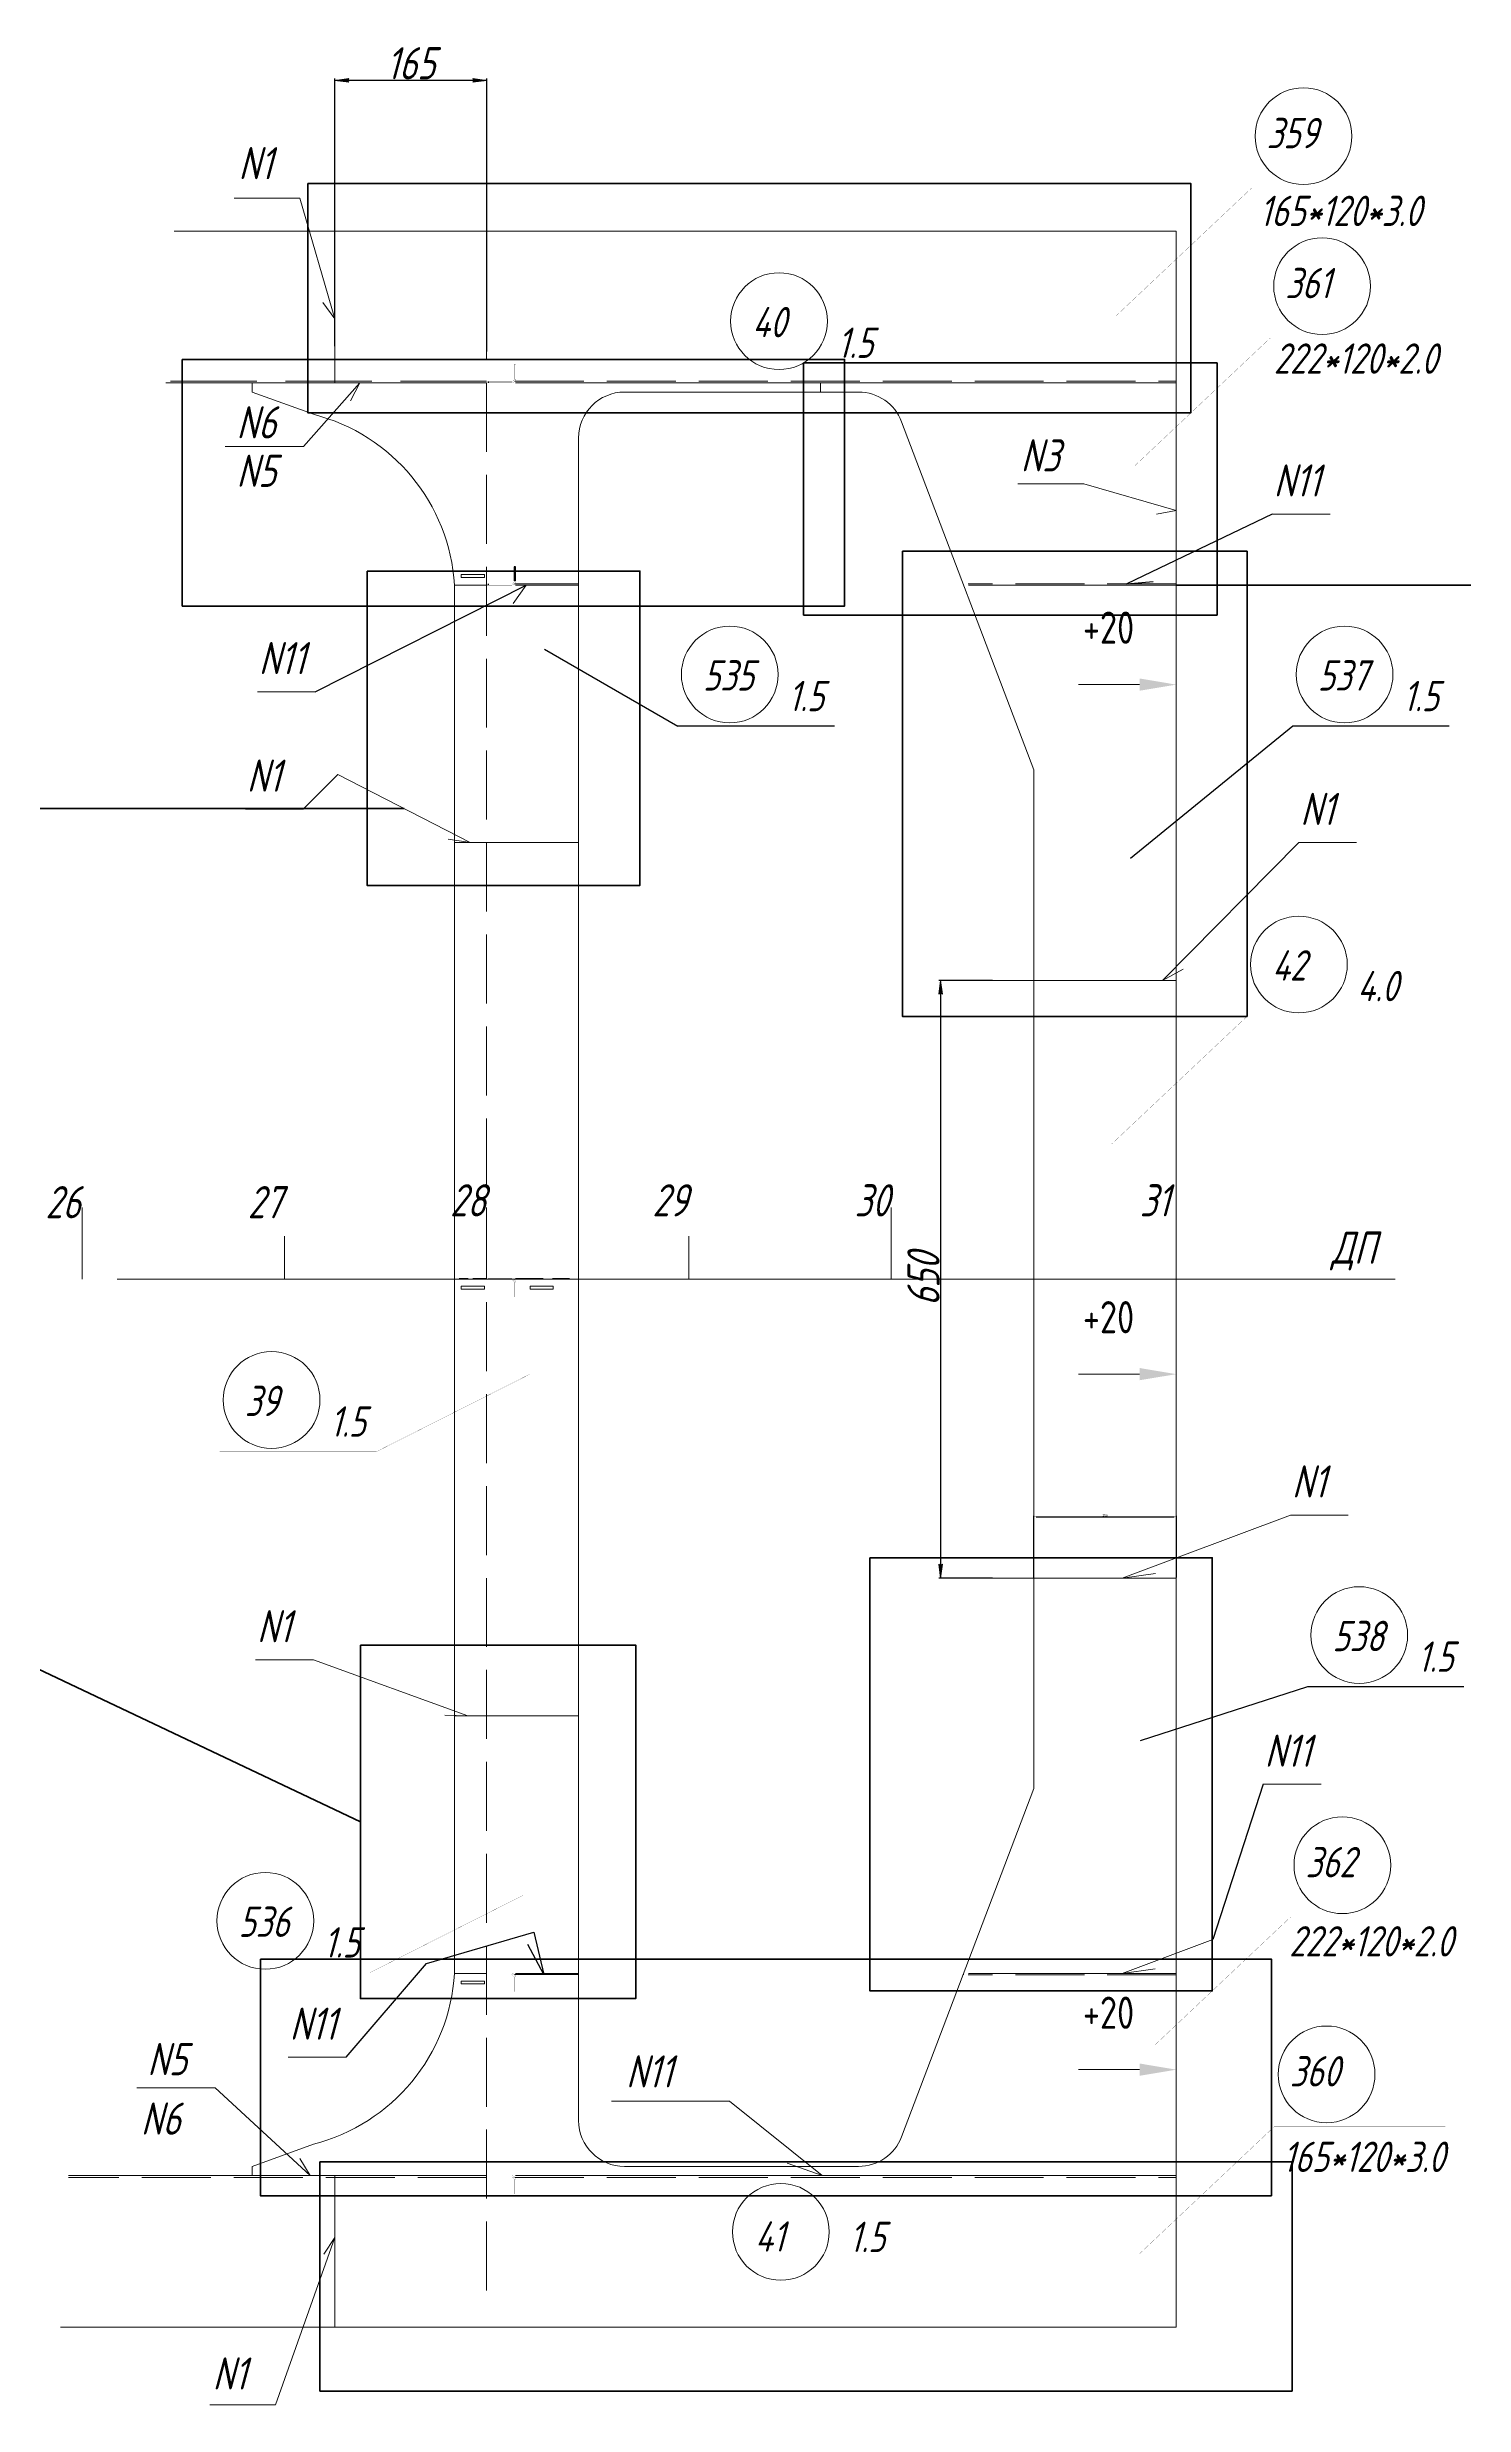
# Model space of a CAD drawing. Header units: millimetres. Extents: x 77380 to 135900, y -26587 to 17301.
# Drawn here: x 100427 to 101968, y 6747 to 9311 of the extents above; entities that cross this region are included whole.
import ezdxf

# ---------------------------------------------------------------- set-up
doc = ezdxf.new("R2010")
doc.units = ezdxf.units.MM
for name, pattern in [('K5LT32768', [0]), ('K5LT32772', [0]), ('K5LT32780', [0]), ('K5LT32781', [0]), ('K5LT32783', [100, 75, -25]), ('K5LT32792', [0]), ('K5LT32816', [40, 30, -10]), ('K5LT32817', [125, 93.75, -31.25]), ('K5LT32825', [20, 15, -5]), ('K5LT32831', [0]), ('K5LT_AXLED', [19.5, 15, -1.5, 1.5, -1.5]), ('K5LT_THIN', [0])]:
    doc.linetypes.add(name, pattern=pattern)
doc.layers.add('4001', color=7, linetype='Continuous')
doc.styles.add('KDIMTEXTSTYLE', font='GOST_AU.SHX', dxfattribs={"width": 0.96, "oblique": 15, "height": 5})
doc.styles.add('KTEXTSTYLE', font='GOST_AU.SHX', dxfattribs={"width": 0.96, "height": 5})
doc.dimstyles.new('KDIMSTYLE (1.00)', dxfattribs={"dimtxt": 5, "dimasz": 1, "dimexe": 2, "dimexo": 0, "dimgap": 1, "dimtad": 1, "dimtxsty": 'KDIMTEXTSTYLE', "dimsah": 1, "dimcen": 0, "dimdle": 1, "dimadec": 0, "dimazin": 0, "dimtfac": 0.667, "dimtmove": 0, "dimatfit": 3, "dimfxl": 1, "dimtvp": 1, "dimtolj": 1, "dimtzin": 0, "dimarcsym": 0})

# ---------------------------------------------------------------- blocks, each defined once
blk = doc.blocks.new('KDIMARROW_01')
blk.add_hatch(color=0).paths.add_polyline_path([(0, 0), (-15, 2), (-13.5, 0), (-15, -2)])
at = {"color": 0, "linetype": 'K5LT_THIN', "lineweight": 18}
for p, q in [((-13.5, 0), (-15, 2)), ((-15, 2), (0, 0)), ((0, 0), (-15, -2)), ((-15, -2), (-13.5, 0))]:
    blk.add_line(p, q, dxfattribs=at)
at = {"layer": '4001', "color": 0, "linetype": 'K5LT_THIN', "lineweight": 18}
blk.add_line((0, 0), (-1, 0), dxfattribs=at)
blk = doc.blocks.new('*D592')
at = {"color": 0, "lineweight": -2}
for p, q in [((101454.9, 8296.3), (101396.5, 8296.3)), ((101398.5, 8295.3), (101398.5, 7647.3)), ((101454.9, 7646.3), (101396.5, 7646.3))]:
    blk.add_line(p, q, dxfattribs=at)
at = {"layer": 'Defpoints', "color": 0, "lineweight": 100}
for p in [(101454.9, 8296.3), (101398.5, 7646.3), (101454.9, 7646.3)]:
    blk.add_point(p, dxfattribs=at)
at = {"color": 0, "lineweight": -2}
for p, rotation in [((101398.5, 8296.3), 90), ((101398.5, 7646.3), 270)]:
    blk.add_blockref('KDIMARROW_01', p, dxfattribs=dict(at, rotation=rotation))
at = {"color": 7, "insert": (101379.9, 7971.3), "char_height": 5, "attachment_point": 5, "rotation": 90, "style": 'KDIMTEXTSTYLE'}
blk.add_mtext('\\A1;\\H35.0;\\W0.965;\\Q15;\\H35.0;\\W0.965;\\Q15;\\Q15;650', dxfattribs=at)
blk = doc.blocks.new('*D593')
at = {"color": 0, "lineweight": -2}
for p, q in [((100739.9, 8986.1), (100739.9, 9277.3)), ((100903.9, 9275.3), (100740.9, 9275.3)), ((100904.9, 8980.5), (100904.9, 9277.3))]:
    blk.add_line(p, q, dxfattribs=at)
at = {"layer": 'Defpoints', "color": 0, "lineweight": 100}
for p in [(100739.9, 9275.3), (100739.9, 8986.1), (100904.9, 8980.5)]:
    blk.add_point(p, dxfattribs=at)
at = {"color": 0, "lineweight": -2, "rotation": 180}
blk.add_blockref('KDIMARROW_01', (100739.9, 9275.3), dxfattribs=at)
at = {"color": 0, "lineweight": -2}
blk.add_blockref('KDIMARROW_01', (100904.9, 9275.3), dxfattribs=at)
at = {"color": 7, "insert": (100822.4, 9294), "char_height": 5, "attachment_point": 5, "style": 'KDIMTEXTSTYLE'}
blk.add_mtext('\\A1;\\H35.0;\\W0.965;\\Q15;\\Q15;\\H35.0;\\W0.965;\\Q15;165\\H35.0;\\W0.965;\\Q15;\\Q15;', dxfattribs=at)
blk = doc.blocks.new('U344')
blk.add_hatch(color=7).paths.add_polyline_path([(101213.6, 17774.5), (101213.6, 17787.8), (101253.6, 17781.1)])
at = {"color": 7, "linetype": 'K5LT32831', "lineweight": 9}
blk.add_line((101213.6, 17781.1), (101147.1, 17781.1), dxfattribs=at)
blk = doc.blocks.new('U345')
blk.add_hatch(color=7).paths.add_polyline_path([(101213.6, 17024.5), (101213.6, 17037.8), (101253.6, 17031.1)])
at = {"color": 7, "linetype": 'K5LT32831', "lineweight": 9}
blk.add_line((101213.6, 17031.1), (101147.1, 17031.1), dxfattribs=at)
blk = doc.blocks.new('U346')
blk.add_hatch(color=7).paths.add_polyline_path([(101213.6, 16267.9), (101213.6, 16281.3), (101253.6, 16274.6)])
at = {"color": 7, "linetype": 'K5LT32831', "lineweight": 9}
blk.add_line((101213.6, 16274.6), (101147.1, 16274.6), dxfattribs=at)
blk = doc.blocks.new('*D594')
at = {"color": 0, "lineweight": -2}
for p, q in [((101499.9, 7647), (101499.9, 7714.1)), ((101502.4, 7712.9), (101652.4, 7712.9)), ((101654.9, 7647), (101654.9, 7714.1))]:
    blk.add_line(p, q, dxfattribs=at)
at = {"color": 0, "lineweight": 100}
for points in [[(101502.4, 7713.3), (101502.4, 7712.5), (101499.9, 7712.9)], [(101652.4, 7713.3), (101652.4, 7712.5), (101654.9, 7712.9)]]:
    blk.add_solid(points, dxfattribs=at)
at = {"layer": 'Defpoints', "color": 0, "lineweight": 100}
for p in [(101654.9, 7712.9), (101499.9, 7646.3), (101654.9, 7646.3)]:
    blk.add_point(p, dxfattribs=at)
at = {"color": 0, "lineweight": 100, "insert": (101577.4, 7714.7), "char_height": 2.5, "attachment_point": 5}
blk.add_mtext('155', dxfattribs=at)

msp = doc.modelspace()

# ---------------------------------------------------------------- linework, layer by layer
at = {"color": 7, "linetype": 'K5LT32780', "lineweight": 18}
for p, q in [((100701.837, 9147.107), (100630.156, 9147.107)), ((100620.35, 8877.004), (100705.668, 8877.004)), ((101554.125, 8836.361), (101482.444, 8836.361)), ((100524.35, 7091.664), (100609.668, 7091.664)), ((100524.35, 7091.664), (100609.668, 7091.664)), ((100675.343, 6747.002), (100603.661, 6747.002))]:
    msp.add_line(p, q, dxfattribs=at)
at = {"color": 7, "linetype": 'K5LT_THIN', "lineweight": 18}
for p, q in [((100701.837, 9147.107), (100739.859, 9016.107)), ((100869.859, 9111.333), (100660.189, 9111.333)), ((100904.673, 9111.334), (100712.22, 9111.334)), ((100739.859, 9111.334), (100739.859, 8946.334)), ((101654.859, 9111.333), (100869.859, 9111.333)), ((101654.859, 6831.334), (101654.859, 9111.333)), ((101654.859, 7971.334), (101654.859, 9111.333)), ((100739.859, 9016.107), (100726.818, 9033.825)), ((100649.859, 8946.334), (100649.859, 8936.335)), ((100649.859, 8936.335), (100716.43, 8912.106)), ((100705.668, 8877.004), (100767.132, 8946.262)), ((100767.132, 8946.262), (100756.885, 8926.795)), ((101054.859, 8936.334), (101309.375, 8936.334)), ((101262.689, 8936.334), (101298.072, 8936.334)), ((101268.072, 8946.334), (101268.072, 8936.334)), ((101356.121, 8904.078), (101499.859, 8525.417)), ((101004.859, 7056.334), (101004.859, 8886.334)), ((101554.125, 8836.361), (101654.859, 8807.547)), ((101654.859, 8807.547), (101633.23, 8803.523)), ((101759.241, 8803.611), (101822.063, 8803.611)), ((100869.859, 8726.335), (100905.44, 8726.335)), ((100947.978, 8726.335), (100933.87, 8706.443)), ((100655.56, 8610.38), (100718.382, 8610.38)), ((100887.067, 8446.334), (100743.079, 8520.334)), ((101499.859, 8525.417), (101499.859, 7417.251)), ((100642.532, 8482.575), (100705.354, 8482.575)), ((100887.067, 8446.334), (100863.042, 8450.005)), ((101788.173, 8446.334), (101640.028, 8296.334)), ((101788.173, 8446.334), (101850.995, 8446.334)), ((101499.859, 8296.334), (101654.859, 8296.334)), ((101640.028, 8296.334), (101662.2, 8308.672)), ((101499.859, 8155.624), (101499.859, 8223.241)), ((101654.859, 8156.335), (101654.859, 8223.241)), ((100904.859, 7971.334), (100904.859, 8049.459)), ((101654.859, 7971.334), (101654.859, 8018.209)), ((101004.859, 7971.334), (101004.859, 7706.731)), ((101654.859, 6831.334), (101654.859, 7971.334)), ((101779.111, 7714.819), (101596.146, 7646.334)), ((101779.111, 7714.819), (101841.932, 7714.819)), ((101654.859, 7646.334), (101454.859, 7646.334)), ((101596.146, 7646.334), (101632.217, 7651.11)), ((100653.608, 7557.334), (100716.43, 7557.334)), ((100884.394, 7496.334), (100716.43, 7557.334)), ((100884.394, 7496.334), (100859.55, 7497.048)), ((101499.859, 7417.251), (101356.121, 7038.59)), ((101749.442, 7421.994), (101812.263, 7421.994)), ((101694.77, 7253.25), (101596.146, 7216.334)), ((100869.859, 7216.334), (100904.967, 7216.334)), ((101423.592, 7216.334), (101423.592, 7214.892)), ((101596.146, 7216.334), (101631.898, 7221.116)), ((100689.15, 7125.074), (100751.972, 7125.074)), ((100609.668, 7091.664), (100713.066, 6996.334)), ((101654.859, 6996.334), (101654.859, 7099.489)), ((101040.602, 7077.468), (101169.036, 7077.468)), ((101169.036, 7077.468), (101269.719, 6996.334)), ((100649.859, 7006.333), (100716.43, 7030.563)), ((100649.859, 6996.334), (100649.859, 7006.333)), ((100713.066, 6996.334), (100701.637, 7015.133)), ((101309.375, 7006.334), (101054.859, 7006.334)), ((101269.719, 6996.334), (101231.688, 7009.817)), ((100739.859, 6996.334), (100739.859, 6831.334)), ((100675.343, 6747.002), (100739.859, 6929.133)), ((100739.859, 6929.133), (100727.714, 6910.789)), ((100663.563, 6831.336), (100663.563, 6831.334))]:
    msp.add_line(p, q, dxfattribs=at)
at = {"color": 3, "linetype": 'K5LT32768', "lineweight": 18, "true_color": 0x00ff00}
for p, q in [((100869.859, 9111.334), (100565.068, 9111.334)), ((100904.673, 9111.334), (100565.068, 9111.334)), ((101654.859, 9111.334), (100869.859, 9111.334)), ((101654.859, 6831.334), (101654.859, 9111.334)), ((101654.859, 7971.334), (101654.859, 9111.334)), ((100556.11, 8946.334), (100904.859, 8946.334)), ((100936.359, 8946.334), (101654.859, 8946.334)), ((100869.859, 8726.335), (100869.859, 7216.334)), ((100936.359, 8726.335), (101004.859, 8726.335)), ((101428.94, 8726.335), (101654.859, 8726.335)), ((100869.859, 8446.334), (101004.859, 8446.334)), ((101454.859, 8296.334), (101654.859, 8296.334)), ((101654.859, 6831.334), (101654.859, 7971.334)), ((101654.859, 7646.334), (101454.859, 7646.334)), ((100869.859, 7496.334), (101004.859, 7496.334)), ((101004.859, 7216.334), (100936.359, 7216.334)), ((101654.859, 7216.334), (101428.94, 7216.334)), ((100450.24, 6996.334), (100904.859, 6996.334)), ((101654.859, 6996.334), (100936.359, 6996.334)), ((100904.673, 6831.334), (100441.282, 6831.334)), ((100869.859, 6831.334), (101654.859, 6831.334))]:
    msp.add_line(p, q, dxfattribs=at)
at = {"color": 6, "linetype": 'K5LT32783', "lineweight": 18, "true_color": 0xff00ff}
for p, q in [((100904.859, 6871.334), (100904.859, 9071.334)), ((100935.601, 8948.334), (101654.859, 8948.334)), ((101004.859, 8727.67), (100935.041, 8727.653)), ((101654.859, 8727.835), (101428.392, 8727.777)), ((101004.859, 7214.998), (100935.041, 7215.016)), ((101654.859, 7214.834), (101428.392, 7214.891)), ((100904.857, 6994.334), (100450.132, 6994.334)), ((100935.601, 6994.334), (101654.859, 6994.334))]:
    msp.add_line(p, q, dxfattribs=at)
at = {"color": 3, "linetype": 'K5LT32817', "lineweight": 18, "true_color": 0x00ff00}
msp.add_line((100904.857, 8948.334), (100556.218, 8948.334), dxfattribs=at)
at = {"color": 7, "linetype": 'K5LT_THIN'}
for p, q in [((100906.359, 8947.834), (100906.359, 8946.334)), ((100936.359, 8746.334), (100934.859, 8746.334)), ((100934.859, 8746.334), (100934.859, 8730.834)), ((100936.359, 8730.834), (100936.359, 8746.334)), ((100906.359, 8727.834), (100906.359, 8726.334))]:
    msp.add_line(p, q, dxfattribs=at)
at = {"color": 7}
for p, q in [((101759.241, 8803.611), (101600.962, 8727.821)), ((100718.382, 8610.38), (100947.978, 8726.335)), ((101600.962, 8727.821), (101629.741, 8730.432)), ((100743.079, 8520.334), (100705.354, 8482.575)), ((101749.442, 7421.994), (101694.77, 7253.25)), ((100839.448, 7227.044), (100956.13, 7260.989)), ((100956.13, 7260.989), (100967.041, 7215.008)), ((100967.041, 7215.008), (100949.553, 7247.695)), ((100751.972, 7125.074), (100839.448, 7227.044))]:
    msp.add_line(p, q, dxfattribs=at)
at = {"color": 2, "linetype": 'K5LT32825', "lineweight": 18, "true_color": 0xffff00}
for p, q in [((100904.859, 8726.335), (100874.859, 8726.335)), ((100904.859, 7972.085), (100874.859, 7972.085)), ((100904.859, 7216.334), (100874.859, 7216.334))]:
    msp.add_line(p, q, dxfattribs=at)
at = {"color": 2, "linetype": 'K5LT32816', "lineweight": 18, "true_color": 0xffff00}
for p, q in [((100877.335, 8734.769), (100877.335, 8737.9)), ((100877.335, 8737.9), (100902.384, 8737.9)), ((100902.384, 8734.769), (100877.335, 8734.769)), ((100902.384, 8737.9), (100902.384, 8734.769)), ((100877.335, 7963.65), (100877.335, 7960.519)), ((100902.384, 7963.65), (100877.335, 7963.65)), ((100877.335, 7960.519), (100902.384, 7960.519)), ((100902.384, 7960.519), (100902.384, 7963.65)), ((100936.359, 7972.085), (100994.859, 7972.085)), ((100952.285, 7960.519), (100952.285, 7963.65)), ((100952.285, 7963.65), (100977.334, 7963.65)), ((100977.334, 7960.519), (100952.285, 7960.519)), ((100977.334, 7963.65), (100977.334, 7960.519)), ((100877.335, 7207.899), (100877.335, 7204.768)), ((100902.384, 7207.899), (100877.335, 7207.899)), ((100902.384, 7204.768), (100902.384, 7207.899)), ((100877.335, 7204.768), (100902.384, 7204.768))]:
    msp.add_line(p, q, dxfattribs=at)
at = {"color": 2, "lineweight": 100}
msp.add_line((101654.859, 8726.335), (103369.201, 8726.335), dxfattribs=at)
at = {"color": 1, "linetype": 'K5LT32772', "true_color": 0xff0000}
for p, q in [((100967.764, 8656.806), (101112.912, 8572.777)), ((101283.019, 8572.777), (101112.912, 8572.777)), ((101951.582, 8572.777), (101781.476, 8572.777)), ((101967.555, 7527.902), (101797.449, 7527.902))]:
    msp.add_line(p, q, dxfattribs=at)
at = {"color": 1}
for p, q in [((101781.476, 8572.777), (101605.125, 8428.913)), ((101797.449, 7527.902), (101615.69, 7469.415))]:
    msp.add_line(p, q, dxfattribs=at)
at = {"color": 1, "linetype": 'K5LT32781', "lineweight": 0, "true_color": 0xff0000}
for p, q in [((100464.859, 7971.334), (100464.859, 8049.459)), ((100904.859, 7971.334), (100904.859, 8049.459)), ((100904.859, 7971.334), (100904.859, 8049.459)), ((101344.859, 7971.334), (101344.859, 8049.46)), ((101344.859, 7971.334), (101344.859, 8049.459)), ((100684.859, 7971.334), (100684.859, 8018.209)), ((101124.859, 7971.334), (101124.859, 8018.209)), ((101124.859, 7971.334), (101124.859, 8018.209)), ((101654.859, 7971.334), (101654.859, 8018.209)), ((101654.859, 7971.334), (101654.859, 8018.209))]:
    msp.add_line(p, q, dxfattribs=at)
at = {"color": 1, "linetype": 'K5LT32772', "lineweight": 18, "true_color": 0xff0000}
msp.add_line((100503.175, 7971.334), (101892.793, 7971.334), dxfattribs=at)
at = {"color": 30, "linetype": 'K5LT_AXLED', "lineweight": 18, "true_color": 0xff8000}
msp.add_line((100661.876, 7971.334), (101892.793, 7971.334), dxfattribs=at)
at = {"color": 2, "lineweight": 100}
for points in [[(100710.547, 9163.2), (101670.608, 9163.2), (101670.608, 8913.571), (100710.547, 8913.571)], [(100573.789, 8971.828), (101294.134, 8971.828), (101294.134, 8703.53), (100573.789, 8703.53)], [(101249.533, 8968.117), (101699.174, 8968.117), (101699.174, 8693.733), (101249.533, 8693.733)], [(101356.987, 8763.103), (101731.813, 8763.103), (101731.813, 8257.299), (101356.987, 8257.299)], [(100774.765, 8741.591), (101071.492, 8741.591), (101071.492, 8399.681), (100774.765, 8399.681)], [(101321.735, 7668.345), (101693.989, 7668.345), (101693.989, 7197.287), (101321.735, 7197.287)], [(100767.648, 7573.39), (101066.962, 7573.39), (101066.962, 7188.943), (100767.648, 7188.943)], [(100658.863, 7231.904), (101758.216, 7231.904), (101758.216, 6974.432), (100658.863, 6974.432)], [(100723.56, 7011.211), (101780.75, 7011.211), (101780.75, 6762.035), (100723.56, 6762.035)]]:
    msp.add_lwpolyline(points, close=True, dxfattribs=at)
at = {"color": 1, "linetype": 'K5LT32772', "true_color": 0xff0000, "const_width": 0.18}
for points in [[(101589.722, 9019.523), (101736.813, 9158.299), (101922.138, 9158.299)], [(101609.97, 8856.361), (101757.061, 8995.137), (101942.386, 8995.137)], [(101584.722, 8118.523), (101731.813, 8257.299), (101917.138, 8257.299)], [(100951.148, 7867.68), (100784.723, 7783.651), (100614.617, 7783.651)], [(100944.345, 7301.144), (100777.92, 7217.115), (100607.814, 7217.115)], [(101632.019, 7138.82), (101779.111, 7277.596), (101964.436, 7277.596)], [(101614.859, 6911.334), (101761.95, 7050.11), (101947.276, 7050.11)]]:
    msp.add_lwpolyline(points, dxfattribs=at)
at = {"color": 5, "linetype": 'K5LT32792', "true_color": 0x0000ff, "const_width": 0.18}
for points in [[(100906.359, 8947.834), (100906.359, 8946.334), (100931.859, 8946.334, 0.41421356), (100936.359, 8950.834), (100936.359, 8966.334), (100934.859, 8966.334), (100934.859, 8950.834, -0.41421356), (100931.859, 8947.834)], [(100906.359, 8727.835), (100906.359, 8726.335), (100931.859, 8726.335, 0.41421356), (100936.359, 8730.835), (100936.359, 8746.335), (100934.859, 8746.335), (100934.859, 8730.835, -0.41421356), (100931.859, 8727.835)], [(100906.359, 7970.585), (100906.359, 7972.085), (100931.859, 7972.085, -0.41421356), (100936.359, 7967.585), (100936.359, 7952.085), (100934.859, 7952.085), (100934.859, 7967.585, 0.41421356), (100931.859, 7970.585)], [(100906.359, 7214.834), (100906.359, 7216.334), (100931.859, 7216.334, -0.41421356), (100936.359, 7211.834), (100936.359, 7196.334), (100934.859, 7196.334), (100934.859, 7211.834, 0.41421356), (100931.859, 7214.834)], [(100906.359, 6994.834), (100906.359, 6996.334), (100931.859, 6996.334, -0.41421356), (100936.359, 6991.834), (100936.359, 6976.334), (100934.859, 6976.334), (100934.859, 6991.834, 0.41421356), (100931.859, 6994.834)]]:
    msp.add_lwpolyline(points, format="xyb", close=True, dxfattribs=at)
at = {"color": 2, "lineweight": 100}
msp.add_lwpolyline([(100815.073, 8483.334), (98443.479, 8483.334), (100767.648, 7381.166)], dxfattribs=at)
at = {"color": 1, "linetype": 'K5LT32772', "lineweight": 18, "true_color": 0xff0000}
for centre in [(101793.173, 9214.659), (101813.421, 9051.497), (101222.814, 9013.429), (101169.273, 8629.137), (101837.836, 8629.137), (101788.173, 8313.659), (100670.977, 7840.011), (101853.809, 7584.262), (101835.471, 7333.956), (100664.174, 7273.475), (101818.311, 7106.47), (101224.826, 6935.146)]:
    msp.add_circle(centre, 52.603, dxfattribs=at)
at = {"color": 7, "linetype": 'K5LT_THIN', "lineweight": 18}
for centre, radius, start, end in [((101054.859, 8886.334), 50, 90, 180), ((101309.375, 8886.334), 50, 20.786594, 90), ((100665.948, 8714.168), 204.274, 3.414596, 75.692368), ((100665.948, 7228.501), 204.274, 284.307632, 356.585404), ((101054.859, 7056.334), 50, 180, 270), ((101309.375, 7056.334), 50, 270, 339.213406)]:
    msp.add_arc(centre, radius, start, end, dxfattribs=at)

# ---------------------------------------------------------------- block references
for name in ['U344', 'U345', 'U346']:
    msp.add_blockref(name, (401.283, -9163.015))

# ---------------------------------------------------------------- texts
at = {"color": 7, "char_height": 2.5, "attachment_point": 1, "style": 'KTEXTSTYLE'}
for s, insert in [('\\H3.5;\\W0.965;\\Q15;\\Q15;\\H33.00;{\\c255;359}', (101753.115, 9234.522)), ('\\H3.5;\\W0.965;\\Q15;\\Q15;\\H35.00;N1', (100634.997, 9202.756)), ('\\H3.5;\\W0.965;\\Q15;\\Q15;\\H33.00;165*120*3.0', (101745.213, 9149.899)), ('\\H3.5;\\W0.965;\\Q15;\\Q15;\\H33.00;{\\c255;361}', (101773.363, 9071.36)), ('\\H3.5;\\W0.965;\\Q15;\\Q15;\\H33.00;{\\c255;40}', (101193.648, 9028.929)), ('\\H3.5;\\W0.965;\\Q15;\\Q15;\\H33.00;{\\c255;1.5}', (101286.22, 9006.508)), ('\\H3.5;\\W0.965;\\Q15;\\Q15;\\H33.00;222*120*2.0', (101760.786, 8989.278)), ('\\H3.5;\\W0.965;\\Q15;\\Q15;\\H35.00;N6', (100632.85, 8920.857)), ('\\H3.5;\\W0.965;\\Q15;\\Q15;\\H35.00;N3', (101485.654, 8884.928)), ('\\H3.5;\\W0.965;\\Q15;\\Q15;\\H35.00;N5', (100632.85, 8868.152)), ('{\\H14x;\\Q15;\\W0.965;N11}', (101760.764, 8857.611)), ('\\H3.5;\\W0.965;\\Q15;\\Q0;\\H35.00;+20', (101553.306, 8697.561)), ('{\\H14x;\\Q15;\\W0.965;N11}', (100657.083, 8664.38)), ('{\\H13.2x;\\Q15;\\W0.965;\\C1;\\c255;535}', (101140.106, 8644.637)), ('{\\H13.2x;\\Q15;\\W0.965;\\C1;\\c255;537}', (101808.669, 8644.637)), ('\\H3.5;\\W0.965;\\Q15;\\Q15;\\H33.00;{\\c255;1.5}', (101232.677, 8622.215)), ('\\H3.5;\\W0.965;\\Q15;\\Q15;\\H33.00;{\\c255;1.5}', (101901.241, 8622.215)), ('\\H3.5;\\W0.965;\\Q15;\\Q15;\\H35.00;N1', (100644.055, 8536.575)), ('\\H3.5;\\W0.965;\\Q15;\\Q15;\\H35.00;N1', (101789.695, 8500.334)), ('\\H3.5;\\W0.965;\\Q15;\\Q15;\\H33.00;{\\c255;42}', (101759.006, 8329.159)), ('\\H3.5;\\W0.965;\\Q15;\\Q15;\\H33.00;{\\c255;4.0}', (101851.578, 8306.737)), ('\\H3.5;\\W0.965;\\Q15;\\Q15;\\H35.00;ДП', (101823.456, 8023.095)), ('\\H3.5;\\W0.965;\\Q15;\\Q15;\\H35.00;ДП', (101823.456, 8023.095)), ('\\H3.5;\\W0.965;\\Q15;\\Q0;\\H35.00;+20', (101553.306, 7947.558)), ('\\H3.5;\\W0.965;\\Q15;\\Q15;\\H33.00;{\\c255;39}', (100641.81, 7855.511)), ('\\H3.5;\\W0.965;\\Q15;\\Q15;\\H33.00;{\\c255;1.5}', (100734.382, 7833.089)), ('\\H3.5;\\W0.965;\\Q15;\\Q15;\\H35.00;N1', (101780.633, 7768.819)), ('\\H3.5;\\W0.965;\\Q15;\\Q15;\\H35.00;N1', (100655.13, 7611.334)), ('{\\H13.2x;\\Q15;\\W0.965;\\C1;\\c255;538}', (101824.642, 7599.762)), ('\\H3.5;\\W0.965;\\Q15;\\Q15;\\H33.00;{\\c255;1.5}', (101917.214, 7577.341)), ('{\\H14x;\\Q15;\\W0.965;N11}', (101750.964, 7475.994)), ('\\H3.5;\\W0.965;\\Q15;\\Q15;\\H33.00;{\\c255;362}', (101795.413, 7353.819)), ('{\\H13.2x;\\Q15;\\W0.965;\\C1;\\c255;536}', (100635.008, 7288.975)), ('\\H3.5;\\W0.965;\\Q15;\\Q15;\\H33.00;{\\c255;1.5}', (100727.579, 7266.553)), ('\\H3.5;\\W0.965;\\Q15;\\Q15;\\H33.00;222*120*2.0', (101777.569, 7267.698)), ('\\H3.5;\\W0.965;\\Q15;\\Q0;\\H35.00;+20', (101553.306, 7191.003)), ('{\\H14x;\\Q15;\\W0.965;N11}', (100690.673, 7179.074)), ('\\H3.5;\\W0.965;\\Q15;\\Q15;\\H35.00;N5', (100535.85, 7140.517)), ('\\H3.5;\\W0.965;\\Q15;\\Q15;\\H35.00;N5', (100535.85, 7140.516)), ('\\H3.5;\\W0.965;\\Q15;\\Q15;\\H35.00;N11', (101056.451, 7127.127)), ('\\H3.5;\\W0.965;\\Q15;\\Q15;\\H33.00;{\\c255;360}', (101778.253, 7126.333)), ('\\H3.5;\\W0.965;\\Q15;\\Q15;\\H35.00;N6', (100528.85, 7075.812)), ('\\H3.5;\\W0.965;\\Q15;\\Q15;\\H35.00;N6', (100528.85, 7075.812)), ('\\H3.5;\\W0.965;\\Q15;\\Q15;\\H33.00;165*120*3.0', (101770.571, 7033.294)), ('\\H3.5;\\W0.965;\\Q15;\\Q15;\\H33.00;{\\c255;41}', (101196.659, 6946.646)), ('\\H3.5;\\W0.965;\\Q15;\\Q15;\\H33.00;{\\c255;1.5}', (101299.231, 6946.224)), ('\\H3.5;\\W0.965;\\Q15;\\Q15;\\H35.00;N1', (100606.871, 6798.57))]:
    msp.add_mtext(s, dxfattribs=dict(at, insert=insert))
at = {"color": 7, "char_height": 2.5, "attachment_point": 1, "rotation": 359.999999, "style": 'KTEXTSTYLE'}
for s, insert in [('\\H3.5;\\W0.965;\\Q15;\\Q15;\\H35.00;{\\c255;26}', (100424.964, 8072.67)), ('\\H3.5;\\W0.965;\\Q15;\\Q15;\\H35.00;{\\c255;27}', (100644.964, 8072.67)), ('\\H3.5;\\W0.965;\\Q15;\\Q15;\\H35.00;{\\c255;28}', (100864.964, 8074.669)), ('\\H3.5;\\W0.965;\\Q15;\\Q15;\\H35.00;{\\c255;28}', (100864.964, 8074.669)), ('\\H3.5;\\W0.965;\\Q15;\\Q15;\\H35.00;{\\c255;29}', (101084.964, 8074.669)), ('\\H3.5;\\W0.965;\\Q15;\\Q15;\\H35.00;{\\c255;29}', (101084.964, 8074.669)), ('\\H3.5;\\W0.965;\\Q15;\\Q15;\\H35.00;{\\c255;30}', (101304.964, 8074.669)), ('\\H3.5;\\W0.965;\\Q15;\\Q15;\\H35.00;{\\c255;30}', (101304.964, 8074.669)), ('\\H3.5;\\W0.965;\\Q15;\\Q15;\\H35.00;{\\c255;31}', (101614.964, 8074.669)), ('\\H3.5;\\W0.965;\\Q15;\\Q15;\\H35.00;{\\c255;31}', (101614.964, 8074.669))]:
    msp.add_mtext(s, dxfattribs=dict(at, insert=insert))

# ---------------------------------------------------------------- dimensions: what is measured, and where the dimension line sits
at = {"color": 7}
dim = msp.add_linear_dim(base=(100739.859, 9275.344), p1=(100904.859, 8980.456), p2=(100739.859, 8986.095), dimstyle='KDIMSTYLE (1.00)', override={"dimexo": 0, "dimpost": '\\H35.0;\\W0.965;\\Q15;\\Q15;\\H35.0;\\W0.965;\\Q15;<>\\H35.0;\\W0.965;\\Q15;\\Q15;', "dimblk1": 'KDIMARROW_01', "dimblk2": 'KDIMARROW_01', "dimse1": 0, "dimse2": 0, "dimclrt": 7, "dimtolj": 1}, dxfattribs=at)
dim.commit()
dim.dimension.update_dxf_attribs({"geometry": '*D593', "text_midpoint": (100822.359, 9275.344), "dimtype": 160})
dim = msp.add_linear_dim(base=(101398.496, 7646.334), p1=(101454.859, 8296.334), p2=(101454.859, 7646.334), angle=90, text='\\H35.0;\\W0.965;\\Q15;\\H35.0;\\W0.965;\\Q15;\\Q15;650', dimstyle='KDIMSTYLE (1.00)', override={"dimexo": 0, "dimblk1": 'KDIMARROW_01', "dimblk2": 'KDIMARROW_01', "dimse1": 0, "dimse2": 0, "dimclrt": 7, "dimtolj": 1}, dxfattribs=at)
dim.commit()
dim.dimension.update_dxf_attribs({"geometry": '*D592', "text_midpoint": (101398.496, 7971.334), "dimtype": 160})
at = {"color": 2, "lineweight": 100}
dim = msp.add_linear_dim(base=(101654.859, 7712.872), p1=(101499.859, 7646.334), p2=(101654.859, 7646.334), dimstyle='KDIMSTYLE (1.00)', override={"dimtxt": 2.5, "dimasz": 2.5, "dimexe": 1.25, "dimexo": 0.625, "dimgap": 0.625, "dimlunit": 6, "dimtxsty": 'Standard', "dimsah": 0, "dimcen": 2.5, "dimdle": 0, "dimtfac": 1, "dimtvp": 0, "dimtolj": 0, "dimtzin": 8}, dxfattribs=at)
dim.commit()
dim.dimension.update_dxf_attribs({"geometry": '*D594', "text_midpoint": (101577.359, 7714.747)})

doc.saveas('drawing.dxf')
